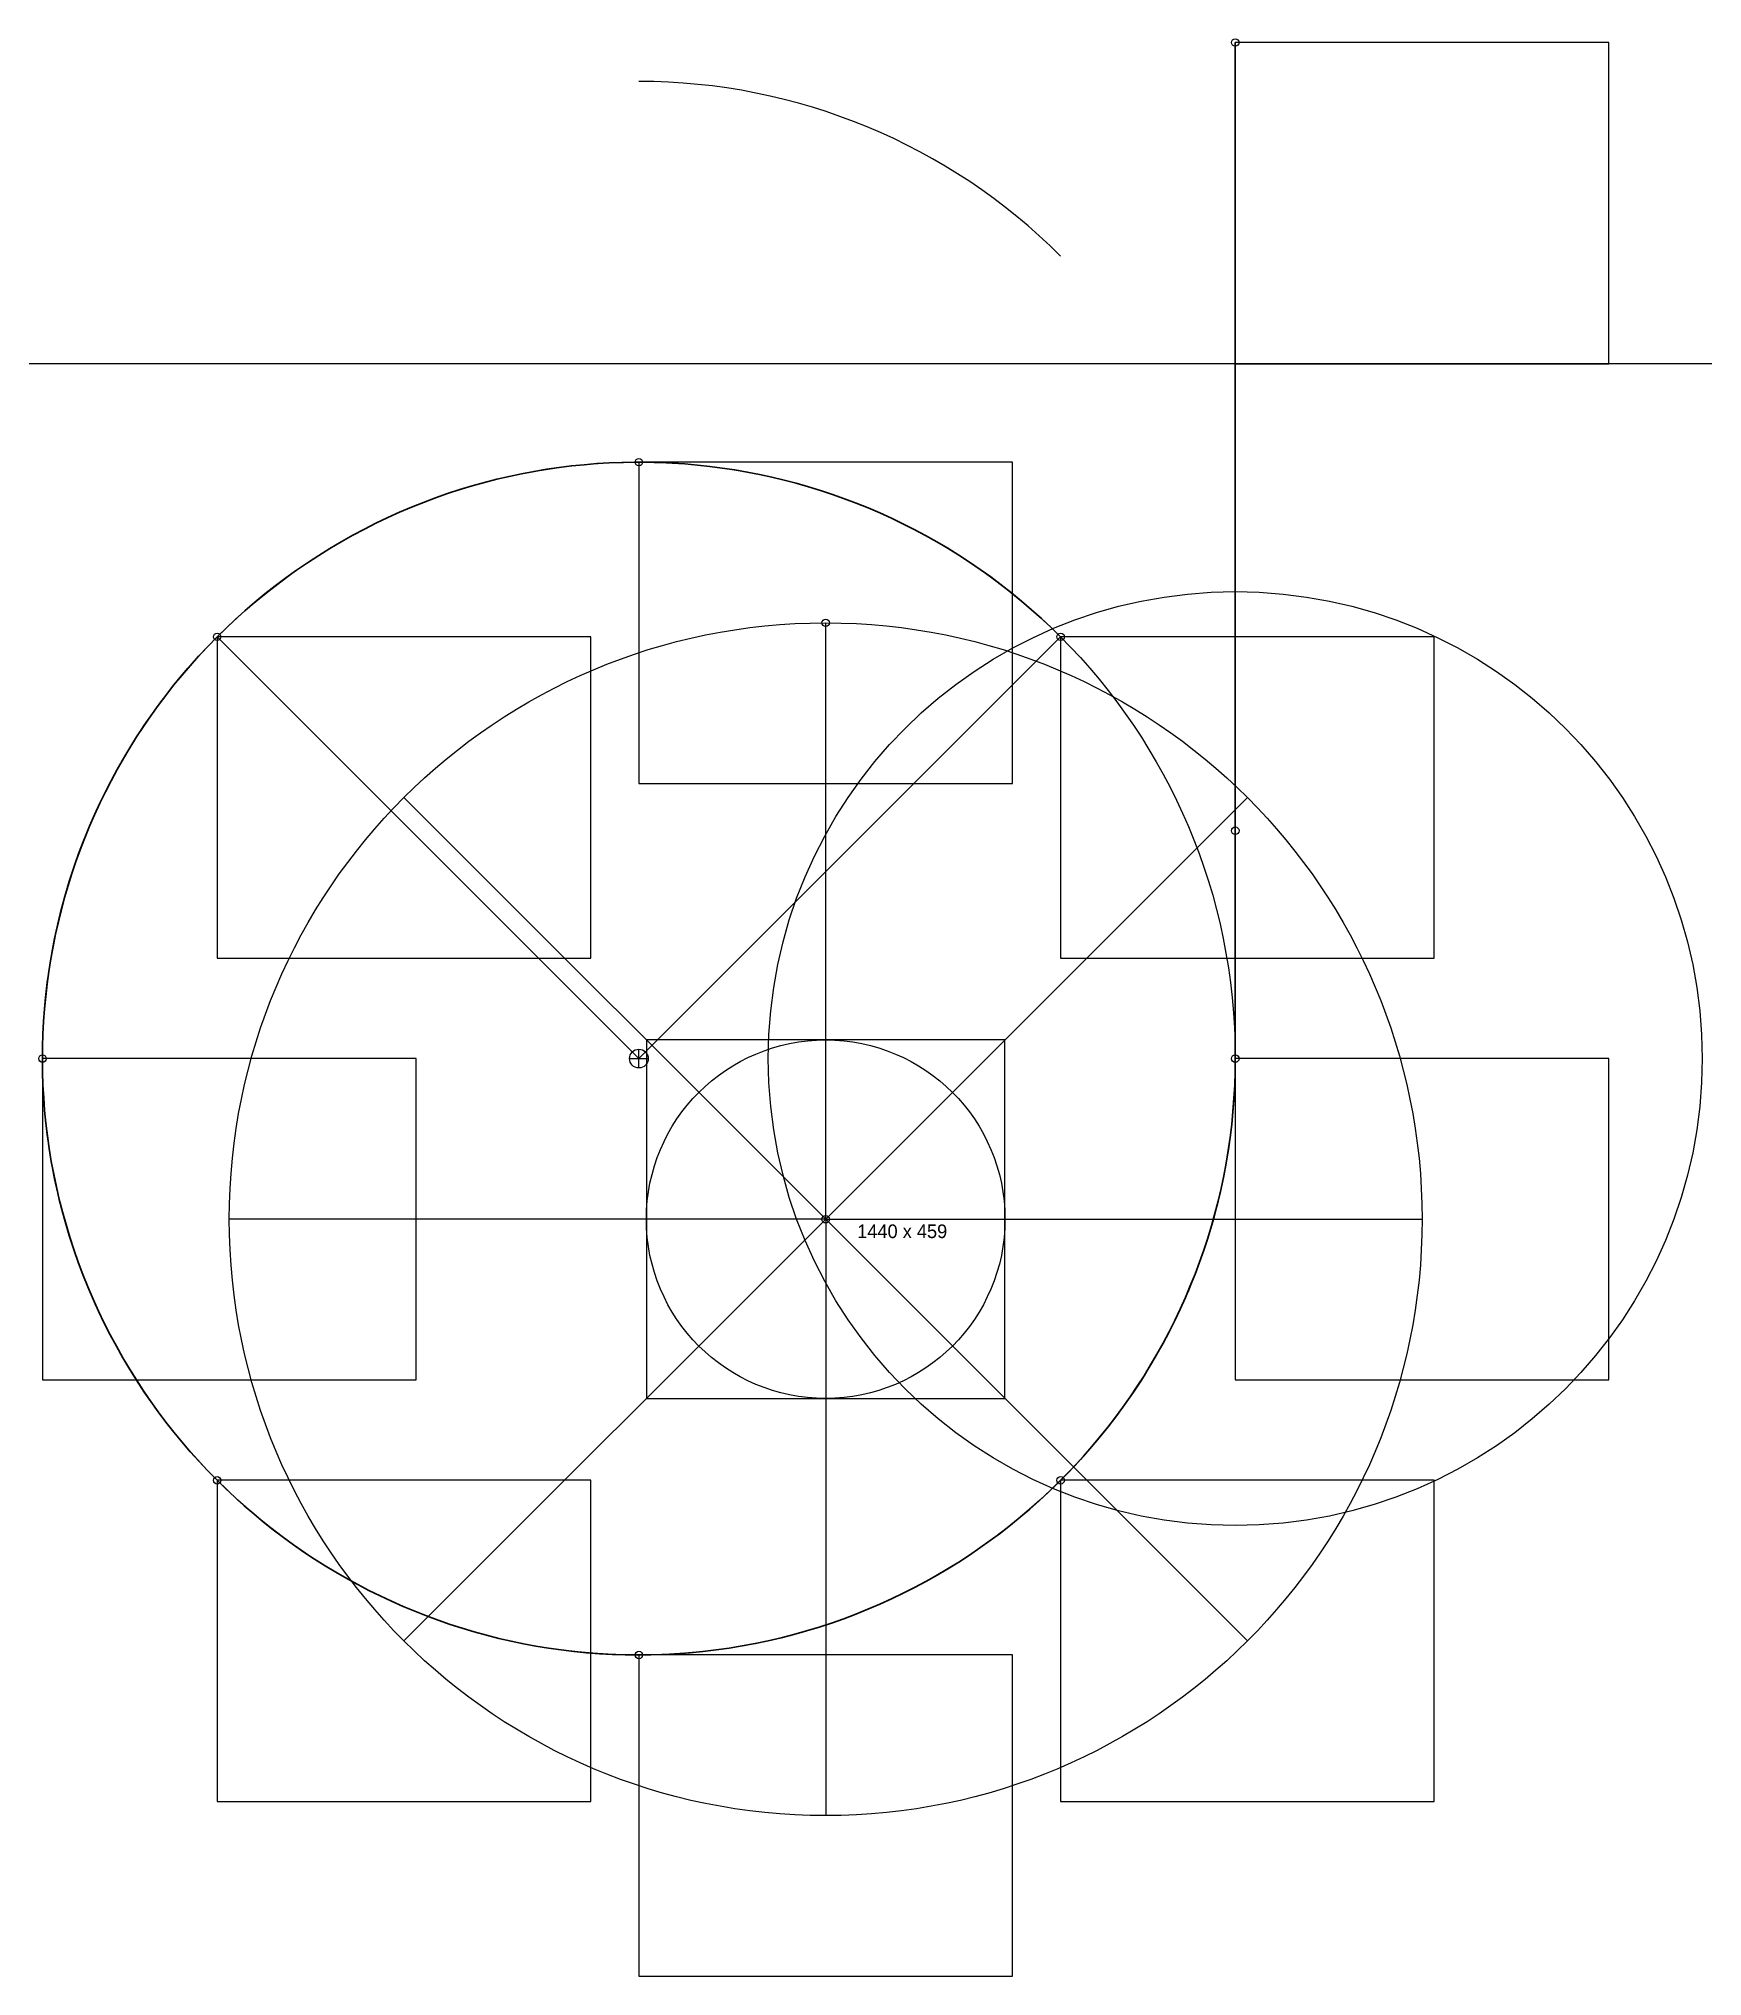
# Model space of a CAD drawing. Header units: inches. Extents: x 0 to 2040, y -214 to 1266.
# Drawn here: x 509 to 955, y 26 to 545 of the extents above; entities that cross this region are included whole.
import ezdxf

# ---------------------------------------------------------------- set-up
doc = ezdxf.new("R2010")
doc.units = ezdxf.units.IN
doc.header["$MEASUREMENT"] = 0

msp = doc.modelspace()

# ---------------------------------------------------------------- texts
msp.add_text('1440 x 459', height=3.643).set_placement((728.43, 223.95))

# ---------------------------------------------------------------- linework, layer by layer
at = {"lineweight": 30}
msp.add_lwpolyline([(829.65, 544), (829.65, 272, -5.027339), (782.89, 384.89, 1.684968)], format="xyb", dxfattribs=at)
for points in [[(829.65, 458), (929.65, 458), (929.65, 544), (829.65, 544)], [(0, 0), (1440, 0), (1440, 458), (0, 458)], [(670, 345.65), (770, 345.65), (770, 431.65), (670, 431.65)], [(557.11, 298.89), (657.11, 298.89), (657.11, 384.89), (557.11, 384.89)], [(782.89, 298.89), (882.89, 298.89), (882.89, 384.89), (782.89, 384.89)], [(672, 181), (768, 181), (768, 277), (672, 277)], [(510.35, 186), (610.35, 186), (610.35, 272), (510.35, 272)], [(829.65, 186), (929.65, 186), (929.65, 272), (829.65, 272)], [(557.11, 73.11), (657.11, 73.11), (657.11, 159.11), (557.11, 159.11)], [(782.89, 73.11), (882.89, 73.11), (882.89, 159.11), (782.89, 159.11)], [(670, 26.35), (770, 26.35), (770, 112.35), (670, 112.35)]]:
    msp.add_lwpolyline(points, close=True)
for points in [[(670, 272), (557.11, 384.89)], [(670, 272), (782.89, 384.89)], [(720, 229), (720, 388.65)], [(720, 229), (607.11, 341.89)], [(720, 229), (832.89, 341.89)], [(667.5, 272), (672.5, 272)], [(670, 269.5), (670, 274.5)], [(720, 229), (560.35, 229)], [(720, 229), (607.11, 116.11)], [(720, 229), (720, 69.35)], [(720, 229), (832.89, 116.11)], [(720, 229), (879.65, 229)]]:
    msp.add_lwpolyline(points)
for centre, radius in [((829.65, 544), 1), ((670, 272), 159.65), ((670, 431.65), 1), ((829.65, 272), 125), ((720, 388.65), 1), ((557.11, 384.89), 1), ((720, 229), 159.65), ((782.89, 384.89), 1), ((829.65, 333), 1), ((720, 229), 48), ((510.35, 272), 1), ((670, 272), 2.5), ((829.65, 272), 1), ((720, 229), 1), ((557.11, 159.11), 1), ((782.89, 159.11), 1), ((670, 112.35), 1)]:
    msp.add_circle(centre, radius)
msp.add_arc((670, 373.92), 159.65, 45, 90)

msp.set_redraw_order([(e.dxf.handle, doc.entitydb.next_handle()) for e in msp.query("TEXT MTEXT ATTDEF DIMENSION ARC_DIMENSION")])  # texts and dimensions are drawn at this point

doc.saveas('drawing.dxf')
